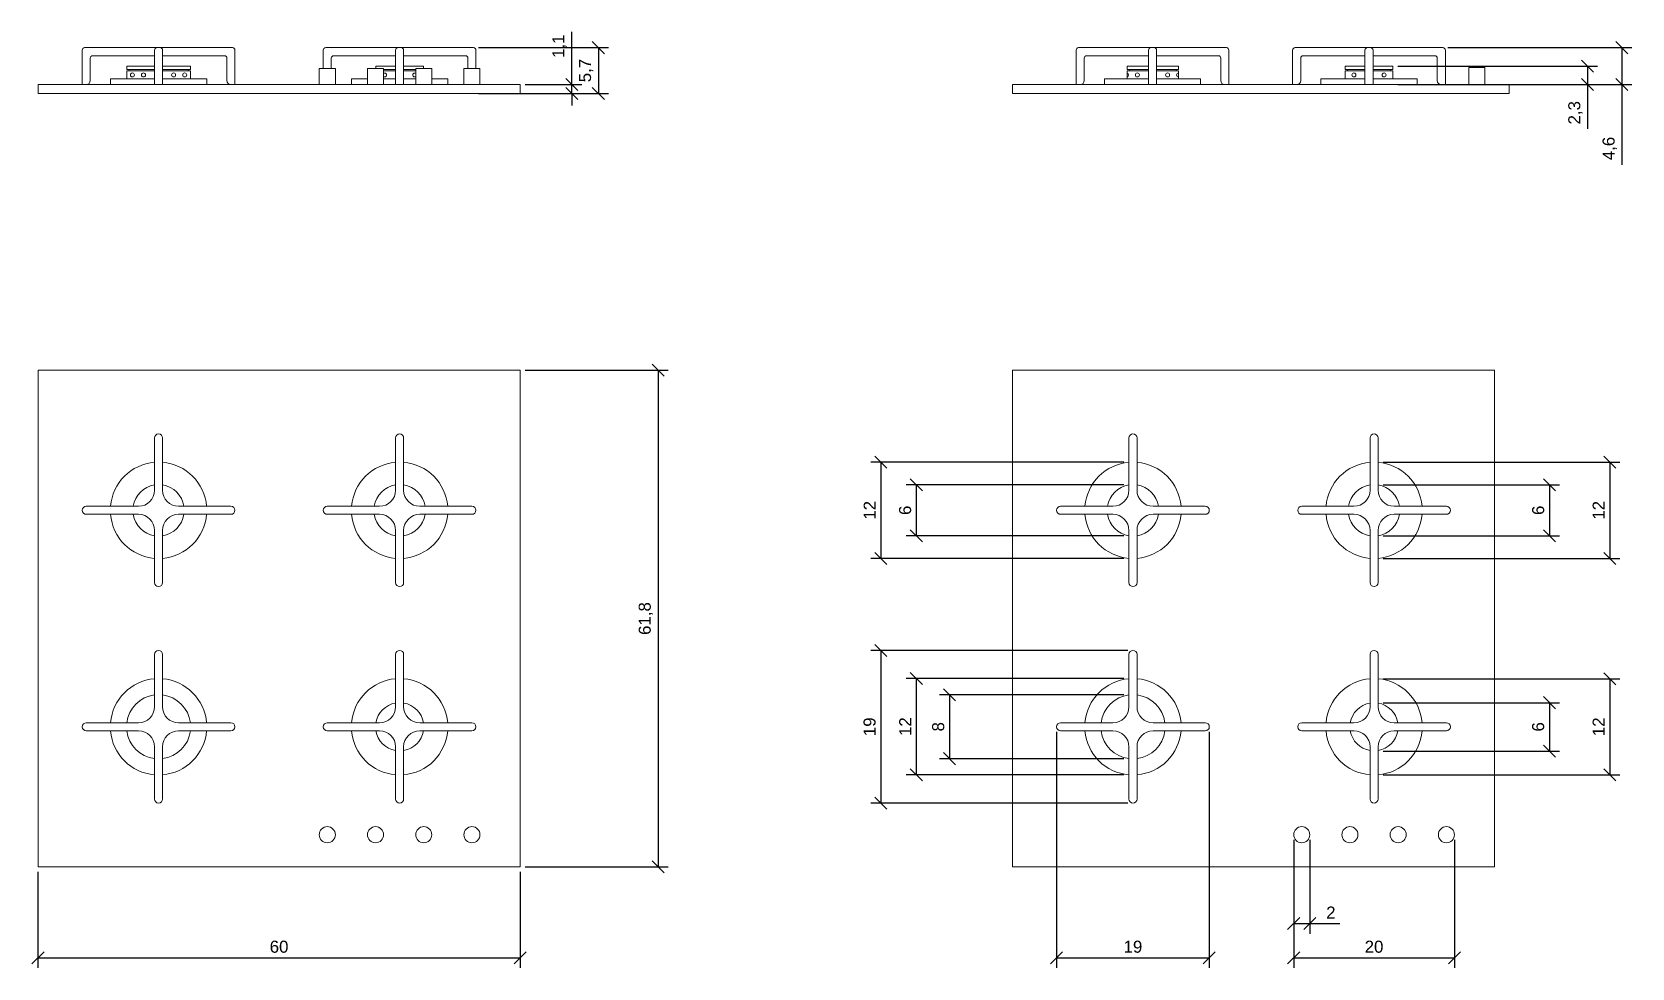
# Model space of a CAD drawing. Header units: millimetres. Extents: x 2850 to 3400, y 1669 to 1786.
# Drawn here: x 3200.7 to 3399.8, y 1669.2 to 1785.7 of the extents above; entities that cross this region are included whole.
import ezdxf

# ---------------------------------------------------------------- set-up
doc = ezdxf.new("R2010")
doc.units = ezdxf.units.MM
doc.layers.add('L_OGGETTI', color=7, linetype='Continuous', lineweight=20)
doc.layers.add('L_QUOTE', color=7, linetype='Continuous', lineweight=0)
doc.styles.get("Standard").update_dxf_attribs({"font": 'arial.ttf'})
doc.dimstyles.new('ISO-25', dxfattribs={"dimtxt": 2.5, "dimasz": 2.5, "dimexe": 1.25, "dimexo": 0.625, "dimtad": 1, "dimtxsty": 'Standard', "dimcen": 2.5, "dimadec": 0, "dimazin": 0, "dimtfac": 1, "dimtmove": 0, "dimatfit": 3, "dimfxl": 1, "dimarcsym": 0})

msp = doc.modelspace()

# ---------------------------------------------------------------- blocks, each defined once
blk = doc.blocks.new('_Oblique')
at = {"color": 0, "linetype": 'ByBlock', "lineweight": -2}
blk.add_line((-0.5, -0.5), (0.5, 0.5), dxfattribs=at)
blk = doc.blocks.new('*D1')
at = {"layer": 'Defpoints', "color": 0, "transparency": 16777216}
for p in [(3201.45, 1681.83), (3261.45, 1681.83), (3261.45, 1670.49)]:
    blk.add_point(p, dxfattribs=at)
at = {"layer": 'L_QUOTE', "color": 0, "lineweight": -2, "transparency": 16777216}
for p, q in [((3201.45, 1681.21), (3201.45, 1669.24)), ((3261.45, 1681.21), (3261.45, 1669.24)), ((3201.45, 1670.49), (3261.45, 1670.49))]:
    blk.add_line(p, q, dxfattribs=at)
at = {"layer": 'L_QUOTE', "color": 0, "lineweight": -2, "transparency": 16777216, "xscale": 1.5, "yscale": 1.5, "zscale": 1.5, "rotation": 180}
blk.add_blockref('_Oblique', (3201.45, 1670.49), dxfattribs=at)
at = {"layer": 'L_QUOTE', "color": 0, "lineweight": -2, "transparency": 16777216, "xscale": 1.5, "yscale": 1.5, "zscale": 1.5}
blk.add_blockref('_Oblique', (3261.45, 1670.49), dxfattribs=at)
at = {"layer": 'L_QUOTE', "color": 0, "transparency": 16777216, "insert": (3231.45, 1671.88), "char_height": 1.5, "attachment_point": 5}
blk.add_mtext('60', dxfattribs=at)
blk = doc.blocks.new('*D2')
at = {"layer": 'Defpoints', "color": 0, "transparency": 16777216}
for p in [(3261.45, 1743.63), (3261.45, 1681.83), (3278.62, 1681.83)]:
    blk.add_point(p, dxfattribs=at)
at = {"layer": 'L_QUOTE', "color": 0, "lineweight": -2, "transparency": 16777216}
for p, q in [((3262.08, 1743.63), (3279.87, 1743.63)), ((3278.62, 1743.63), (3278.62, 1681.83)), ((3262.08, 1681.83), (3279.87, 1681.83))]:
    blk.add_line(p, q, dxfattribs=at)
at = {"layer": 'L_QUOTE', "color": 0, "lineweight": -2, "transparency": 16777216, "xscale": 1.5, "yscale": 1.5, "zscale": 1.5}
for p, rotation in [((3278.62, 1743.63), 90), ((3278.62, 1681.83), 270)]:
    blk.add_blockref('_Oblique', p, dxfattribs=dict(at, rotation=rotation))
at = {"layer": 'L_QUOTE', "color": 0, "lineweight": 5, "transparency": 16777216, "insert": (3277.09, 1712.73), "char_height": 1.5, "attachment_point": 5, "rotation": 90}
blk.add_mtext('61,8', dxfattribs=at)
blk = doc.blocks.new('*D3')
at = {"layer": 'Defpoints', "color": 0, "transparency": 16777216}
for p in [(3255.65, 1783.78), (3255.65, 1778.08), (3271.18, 1778.08)]:
    blk.add_point(p, dxfattribs=at)
at = {"layer": 'L_QUOTE', "color": 0, "lineweight": -2, "transparency": 16777216}
for p, q in [((3256.28, 1783.78), (3272.43, 1783.78)), ((3271.18, 1783.78), (3271.18, 1778.08)), ((3256.28, 1778.08), (3272.43, 1778.08))]:
    blk.add_line(p, q, dxfattribs=at)
at = {"layer": 'L_QUOTE', "color": 0, "lineweight": -2, "transparency": 16777216, "xscale": 1.5, "yscale": 1.5, "zscale": 1.5}
for p, rotation in [((3271.18, 1783.78), 90), ((3271.18, 1778.08), 270)]:
    blk.add_blockref('_Oblique', p, dxfattribs=dict(at, rotation=rotation))
at = {"layer": 'L_QUOTE', "color": 0, "lineweight": 0, "transparency": 16777216, "insert": (3269.66, 1780.93), "char_height": 1.5, "attachment_point": 5, "rotation": 90}
blk.add_mtext('5,7', dxfattribs=at)
blk = doc.blocks.new('*D4')
at = {"layer": 'Defpoints', "color": 0, "transparency": 16777216}
for p in [(3261.45, 1779.18), (3261.45, 1778.08), (3267.88, 1779.18)]:
    blk.add_point(p, dxfattribs=at)
at = {"layer": 'L_QUOTE', "color": 0, "lineweight": -2, "transparency": 16777216}
for p, q in [((3267.88, 1779.18), (3267.88, 1785.73)), ((3262.08, 1779.18), (3269.13, 1779.18)), ((3262.08, 1778.08), (3269.13, 1778.08)), ((3267.88, 1778.08), (3267.88, 1779.18)), ((3267.88, 1778.08), (3267.88, 1776.58))]:
    blk.add_line(p, q, dxfattribs=at)
at = {"layer": 'L_QUOTE', "color": 0, "lineweight": -2, "transparency": 16777216, "xscale": 1.5, "yscale": 1.5, "zscale": 1.5}
for p, rotation in [((3267.88, 1779.18), 270), ((3267.88, 1778.08), 90)]:
    blk.add_blockref('_Oblique', p, dxfattribs=dict(at, rotation=rotation))
at = {"layer": 'L_QUOTE', "color": 0, "lineweight": 0, "transparency": 16777216, "insert": (3266.35, 1783.95), "char_height": 1.5, "attachment_point": 5, "rotation": 90}
blk.add_mtext('1,1', dxfattribs=at)
blk = doc.blocks.new('*D5')
at = {"layer": 'Defpoints', "color": 0, "transparency": 16777216}
for p in [(3328.21, 1699.26), (3347.21, 1699.26), (3347.21, 1670.49)]:
    blk.add_point(p, dxfattribs=at)
at = {"layer": 'L_QUOTE', "color": 0, "lineweight": -2, "transparency": 16777216}
for p, q in [((3328.21, 1698.64), (3328.21, 1669.24)), ((3347.21, 1698.64), (3347.21, 1669.24)), ((3328.21, 1670.49), (3347.21, 1670.49))]:
    blk.add_line(p, q, dxfattribs=at)
at = {"layer": 'L_QUOTE', "color": 0, "lineweight": -2, "transparency": 16777216, "xscale": 1.5, "yscale": 1.5, "zscale": 1.5, "rotation": 180}
blk.add_blockref('_Oblique', (3328.21, 1670.49), dxfattribs=at)
at = {"layer": 'L_QUOTE', "color": 0, "lineweight": -2, "transparency": 16777216, "xscale": 1.5, "yscale": 1.5, "zscale": 1.5}
blk.add_blockref('_Oblique', (3347.21, 1670.49), dxfattribs=at)
at = {"layer": 'L_QUOTE', "color": 0, "transparency": 16777216, "insert": (3337.71, 1671.88), "char_height": 1.5, "attachment_point": 5}
blk.add_mtext('19', dxfattribs=at)
blk = doc.blocks.new('*D6')
at = {"layer": 'Defpoints', "color": 0, "transparency": 16777216}
for p in [(3337.71, 1708.76), (3306.33, 1689.76), (3337.71, 1689.76)]:
    blk.add_point(p, dxfattribs=at)
at = {"layer": 'L_QUOTE', "color": 0, "lineweight": -2, "transparency": 16777216}
for p, q in [((3337.09, 1708.76), (3305.08, 1708.76)), ((3306.33, 1708.76), (3306.33, 1689.76)), ((3337.09, 1689.76), (3305.08, 1689.76))]:
    blk.add_line(p, q, dxfattribs=at)
at = {"layer": 'L_QUOTE', "color": 0, "lineweight": -2, "transparency": 16777216, "xscale": 1.5, "yscale": 1.5, "zscale": 1.5}
for p, rotation in [((3306.33, 1708.76), 90), ((3306.33, 1689.76), 270)]:
    blk.add_blockref('_Oblique', p, dxfattribs=dict(at, rotation=rotation))
at = {"layer": 'L_QUOTE', "color": 0, "transparency": 16777216, "insert": (3304.94, 1699.26), "char_height": 1.5, "attachment_point": 5, "rotation": 90}
blk.add_mtext('19', dxfattribs=at)
blk = doc.blocks.new('*D7')
at = {"layer": 'Defpoints', "color": 0, "transparency": 16777216}
for p in [(3337.21, 1705.28), (3310.75, 1693.28), (3337.21, 1693.28)]:
    blk.add_point(p, dxfattribs=at)
at = {"layer": 'L_QUOTE', "color": 0, "lineweight": -2, "transparency": 16777216}
for p, q in [((3336.59, 1705.28), (3309.5, 1705.28)), ((3310.75, 1705.28), (3310.75, 1693.28)), ((3336.59, 1693.28), (3309.5, 1693.28))]:
    blk.add_line(p, q, dxfattribs=at)
at = {"layer": 'L_QUOTE', "color": 0, "lineweight": -2, "transparency": 16777216, "xscale": 1.5, "yscale": 1.5, "zscale": 1.5}
for p, rotation in [((3310.75, 1705.28), 90), ((3310.75, 1693.28), 270)]:
    blk.add_blockref('_Oblique', p, dxfattribs=dict(at, rotation=rotation))
at = {"layer": 'L_QUOTE', "color": 0, "transparency": 16777216, "insert": (3309.37, 1699.28), "char_height": 1.5, "attachment_point": 5, "rotation": 90}
blk.add_mtext('12', dxfattribs=at)
blk = doc.blocks.new('*D8')
at = {"layer": 'Defpoints', "color": 0, "transparency": 16777216}
for p in [(3337.21, 1703.23), (3314.87, 1695.29), (3337.21, 1695.29)]:
    blk.add_point(p, dxfattribs=at)
at = {"layer": 'L_QUOTE', "color": 0, "lineweight": -2, "transparency": 16777216}
for p, q in [((3336.59, 1703.23), (3313.62, 1703.23)), ((3314.87, 1703.23), (3314.87, 1695.29)), ((3336.59, 1695.29), (3313.62, 1695.29))]:
    blk.add_line(p, q, dxfattribs=at)
at = {"layer": 'L_QUOTE', "color": 0, "lineweight": -2, "transparency": 16777216, "xscale": 1.5, "yscale": 1.5, "zscale": 1.5}
for p, rotation in [((3314.87, 1703.23), 90), ((3314.87, 1695.29), 270)]:
    blk.add_blockref('_Oblique', p, dxfattribs=dict(at, rotation=rotation))
at = {"layer": 'L_QUOTE', "color": 0, "transparency": 16777216, "insert": (3313.48, 1699.26), "char_height": 1.5, "attachment_point": 5, "rotation": 90}
blk.add_mtext('8', dxfattribs=at)
blk = doc.blocks.new('*D9')
at = {"layer": 'Defpoints', "color": 0, "transparency": 16777216}
for p in [(3357.71, 1685.83), (3377.71, 1685.83), (3377.71, 1670.49)]:
    blk.add_point(p, dxfattribs=at)
at = {"layer": 'L_QUOTE', "color": 0, "lineweight": -2, "transparency": 16777216}
for p, q in [((3357.71, 1685.21), (3357.71, 1669.24)), ((3377.71, 1685.21), (3377.71, 1669.24)), ((3357.71, 1670.49), (3377.71, 1670.49))]:
    blk.add_line(p, q, dxfattribs=at)
at = {"layer": 'L_QUOTE', "color": 0, "lineweight": -2, "transparency": 16777216, "xscale": 1.5, "yscale": 1.5, "zscale": 1.5, "rotation": 180}
blk.add_blockref('_Oblique', (3357.71, 1670.49), dxfattribs=at)
at = {"layer": 'L_QUOTE', "color": 0, "lineweight": -2, "transparency": 16777216, "xscale": 1.5, "yscale": 1.5, "zscale": 1.5}
blk.add_blockref('_Oblique', (3377.71, 1670.49), dxfattribs=at)
at = {"layer": 'L_QUOTE', "color": 0, "transparency": 16777216, "insert": (3367.71, 1671.88), "char_height": 1.5, "attachment_point": 5}
blk.add_mtext('20', dxfattribs=at)
blk = doc.blocks.new('*D10')
at = {"layer": 'Defpoints', "color": 0, "transparency": 16777216}
for p in [(3357.71, 1685.83), (3359.71, 1685.83), (3359.71, 1674.76)]:
    blk.add_point(p, dxfattribs=at)
at = {"layer": 'L_QUOTE', "color": 0, "lineweight": -2, "transparency": 16777216}
for p, q in [((3357.71, 1685.21), (3357.71, 1673.51)), ((3359.71, 1685.21), (3359.71, 1673.51)), ((3357.71, 1674.76), (3359.71, 1674.76)), ((3359.71, 1674.76), (3363.46, 1674.76))]:
    blk.add_line(p, q, dxfattribs=at)
at = {"layer": 'L_QUOTE', "color": 0, "lineweight": -2, "transparency": 16777216, "xscale": 1.5, "yscale": 1.5, "zscale": 1.5, "rotation": 180}
blk.add_blockref('_Oblique', (3357.71, 1674.76), dxfattribs=at)
at = {"layer": 'L_QUOTE', "color": 0, "lineweight": -2, "transparency": 16777216, "xscale": 1.5, "yscale": 1.5, "zscale": 1.5}
blk.add_blockref('_Oblique', (3359.71, 1674.76), dxfattribs=at)
at = {"layer": 'L_QUOTE', "color": 0, "transparency": 16777216, "insert": (3362.34, 1676.14), "char_height": 1.5, "attachment_point": 5}
blk.add_mtext('2', dxfattribs=at)
blk = doc.blocks.new('*D11')
at = {"layer": 'Defpoints', "color": 0, "transparency": 16777216}
for p in [(3368.21, 1705.24), (3368.21, 1693.28), (3397.04, 1693.28)]:
    blk.add_point(p, dxfattribs=at)
at = {"layer": 'L_QUOTE', "color": 0, "lineweight": -2, "transparency": 16777216}
for p, q in [((3368.84, 1705.24), (3398.29, 1705.24)), ((3397.04, 1705.24), (3397.04, 1693.28)), ((3368.84, 1693.28), (3398.29, 1693.28))]:
    blk.add_line(p, q, dxfattribs=at)
at = {"layer": 'L_QUOTE', "color": 0, "lineweight": -2, "transparency": 16777216, "xscale": 1.5, "yscale": 1.5, "zscale": 1.5}
for p, rotation in [((3397.04, 1705.24), 90), ((3397.04, 1693.28), 270)]:
    blk.add_blockref('_Oblique', p, dxfattribs=dict(at, rotation=rotation))
at = {"layer": 'L_QUOTE', "color": 0, "transparency": 16777216, "insert": (3395.66, 1699.26), "char_height": 1.5, "attachment_point": 5, "rotation": 90}
blk.add_mtext('12', dxfattribs=at)
blk = doc.blocks.new('*D12')
at = {"layer": 'Defpoints', "color": 0, "transparency": 16777216}
for p in [(3368.21, 1702.26), (3368.21, 1696.24), (3389.53, 1696.24)]:
    blk.add_point(p, dxfattribs=at)
at = {"layer": 'L_QUOTE', "color": 0, "lineweight": -2, "transparency": 16777216}
for p, q in [((3368.84, 1702.26), (3390.78, 1702.26)), ((3389.53, 1702.26), (3389.53, 1696.24)), ((3368.84, 1696.24), (3390.78, 1696.24))]:
    blk.add_line(p, q, dxfattribs=at)
at = {"layer": 'L_QUOTE', "color": 0, "lineweight": -2, "transparency": 16777216, "xscale": 1.5, "yscale": 1.5, "zscale": 1.5}
for p, rotation in [((3389.53, 1702.26), 90), ((3389.53, 1696.24), 270)]:
    blk.add_blockref('_Oblique', p, dxfattribs=dict(at, rotation=rotation))
at = {"layer": 'L_QUOTE', "color": 0, "transparency": 16777216, "insert": (3388.14, 1699.25), "char_height": 1.5, "attachment_point": 5, "rotation": 90}
blk.add_mtext('6', dxfattribs=at)
blk = doc.blocks.new('*D13')
at = {"layer": 'Defpoints', "color": 0, "transparency": 16777216}
for p in [(3368.21, 1732.18), (3368.21, 1720.22), (3397.04, 1720.22)]:
    blk.add_point(p, dxfattribs=at)
at = {"layer": 'L_QUOTE', "color": 0, "lineweight": -2, "transparency": 16777216}
for p, q in [((3368.84, 1732.18), (3398.29, 1732.18)), ((3397.04, 1732.18), (3397.04, 1720.22)), ((3368.84, 1720.22), (3398.29, 1720.22))]:
    blk.add_line(p, q, dxfattribs=at)
at = {"layer": 'L_QUOTE', "color": 0, "lineweight": -2, "transparency": 16777216, "xscale": 1.5, "yscale": 1.5, "zscale": 1.5}
for p, rotation in [((3397.04, 1732.18), 90), ((3397.04, 1720.22), 270)]:
    blk.add_blockref('_Oblique', p, dxfattribs=dict(at, rotation=rotation))
at = {"layer": 'L_QUOTE', "color": 0, "transparency": 16777216, "insert": (3395.66, 1726.2), "char_height": 1.5, "attachment_point": 5, "rotation": 90}
blk.add_mtext('12', dxfattribs=at)
blk = doc.blocks.new('*D14')
at = {"layer": 'Defpoints', "color": 0, "transparency": 16777216}
for p in [(3368.21, 1729.36), (3368.21, 1723.04), (3389.53, 1723.04)]:
    blk.add_point(p, dxfattribs=at)
at = {"layer": 'L_QUOTE', "color": 0, "lineweight": -2, "transparency": 16777216}
for p, q in [((3368.84, 1729.36), (3390.78, 1729.36)), ((3389.53, 1729.36), (3389.53, 1723.04)), ((3368.84, 1723.04), (3390.78, 1723.04))]:
    blk.add_line(p, q, dxfattribs=at)
at = {"layer": 'L_QUOTE', "color": 0, "lineweight": -2, "transparency": 16777216, "xscale": 1.5, "yscale": 1.5, "zscale": 1.5}
for p, rotation in [((3389.53, 1729.36), 90), ((3389.53, 1723.04), 270)]:
    blk.add_blockref('_Oblique', p, dxfattribs=dict(at, rotation=rotation))
at = {"layer": 'L_QUOTE', "color": 0, "transparency": 16777216, "insert": (3388.14, 1726.2), "char_height": 1.5, "attachment_point": 5, "rotation": 90}
blk.add_mtext('6', dxfattribs=at)
blk = doc.blocks.new('*D15')
at = {"layer": 'Defpoints', "color": 0, "transparency": 16777216}
for p in [(3337.21, 1732.18), (3306.33, 1720.22), (3337.21, 1720.22)]:
    blk.add_point(p, dxfattribs=at)
at = {"layer": 'L_QUOTE', "color": 0, "lineweight": -2, "transparency": 16777216}
for p, q in [((3336.59, 1732.18), (3305.08, 1732.18)), ((3306.33, 1732.18), (3306.33, 1720.22)), ((3336.59, 1720.22), (3305.08, 1720.22))]:
    blk.add_line(p, q, dxfattribs=at)
at = {"layer": 'L_QUOTE', "color": 0, "lineweight": -2, "transparency": 16777216, "xscale": 1.5, "yscale": 1.5, "zscale": 1.5}
for p, rotation in [((3306.33, 1732.18), 90), ((3306.33, 1720.22), 270)]:
    blk.add_blockref('_Oblique', p, dxfattribs=dict(at, rotation=rotation))
at = {"layer": 'L_QUOTE', "color": 0, "transparency": 16777216, "insert": (3304.95, 1726.2), "char_height": 1.5, "attachment_point": 5, "rotation": 90}
blk.add_mtext('12', dxfattribs=at)
blk = doc.blocks.new('*D16')
at = {"layer": 'Defpoints', "color": 0, "transparency": 16777216}
for p in [(3337.21, 1729.36), (3310.75, 1723.04), (3337.21, 1723.04)]:
    blk.add_point(p, dxfattribs=at)
at = {"layer": 'L_QUOTE', "color": 0, "lineweight": -2, "transparency": 16777216}
for p, q in [((3336.59, 1729.36), (3309.5, 1729.36)), ((3310.75, 1729.36), (3310.75, 1723.04)), ((3336.59, 1723.04), (3309.5, 1723.04))]:
    blk.add_line(p, q, dxfattribs=at)
at = {"layer": 'L_QUOTE', "color": 0, "lineweight": -2, "transparency": 16777216, "xscale": 1.5, "yscale": 1.5, "zscale": 1.5}
for p, rotation in [((3310.75, 1729.36), 90), ((3310.75, 1723.04), 270)]:
    blk.add_blockref('_Oblique', p, dxfattribs=dict(at, rotation=rotation))
at = {"layer": 'L_QUOTE', "color": 0, "transparency": 16777216, "insert": (3309.36, 1726.2), "char_height": 1.5, "attachment_point": 5, "rotation": 90}
blk.add_mtext('6', dxfattribs=at)
blk = doc.blocks.new('*D17')
at = {"layer": 'Defpoints', "color": 0, "transparency": 16777216}
for p in [(3376.28, 1783.78), (3376.28, 1779.18), (3398.56, 1779.18)]:
    blk.add_point(p, dxfattribs=at)
at = {"layer": 'L_QUOTE', "color": 0, "lineweight": -2, "transparency": 16777216}
for p, q in [((3376.91, 1783.78), (3399.81, 1783.78)), ((3398.56, 1783.78), (3398.56, 1779.18)), ((3376.91, 1779.18), (3399.81, 1779.18)), ((3398.56, 1779.18), (3398.56, 1769.21))]:
    blk.add_line(p, q, dxfattribs=at)
at = {"layer": 'L_QUOTE', "color": 0, "lineweight": -2, "transparency": 16777216, "xscale": 1.5, "yscale": 1.5, "zscale": 1.5}
for p, rotation in [((3398.56, 1783.78), 90), ((3398.56, 1779.18), 270)]:
    blk.add_blockref('_Oblique', p, dxfattribs=dict(at, rotation=rotation))
at = {"layer": 'L_QUOTE', "color": 0, "transparency": 16777216, "insert": (3397.04, 1771.23), "char_height": 1.5, "attachment_point": 5, "rotation": 90}
blk.add_mtext('4,6', dxfattribs=at)
blk = doc.blocks.new('*D18')
at = {"layer": 'Defpoints', "color": 0, "transparency": 16777216}
for p in [(3370.04, 1781.48), (3370.04, 1779.18), (3394.29, 1779.18)]:
    blk.add_point(p, dxfattribs=at)
at = {"layer": 'L_QUOTE', "color": 0, "lineweight": -2, "transparency": 16777216}
for p, q in [((3370.67, 1781.48), (3395.54, 1781.48)), ((3394.29, 1781.48), (3394.29, 1779.18)), ((3370.67, 1779.18), (3395.54, 1779.18)), ((3394.29, 1779.18), (3394.29, 1773.67))]:
    blk.add_line(p, q, dxfattribs=at)
at = {"layer": 'L_QUOTE', "color": 0, "lineweight": -2, "transparency": 16777216, "xscale": 1.5, "yscale": 1.5, "zscale": 1.5}
for p, rotation in [((3394.29, 1781.48), 90), ((3394.29, 1779.18), 270)]:
    blk.add_blockref('_Oblique', p, dxfattribs=dict(at, rotation=rotation))
at = {"layer": 'L_QUOTE', "color": 0, "transparency": 16777216, "insert": (3392.77, 1775.68), "char_height": 1.5, "attachment_point": 5, "rotation": 90}
blk.add_mtext('2,3', dxfattribs=at)

# ---------------------------------------------------------------- dimensions: what is measured, and where the dimension line sits
at = {"layer": 'L_QUOTE', "lineweight": 0}
dim = msp.add_linear_dim(base=(3271.178, 1778.08), p1=(3255.653, 1783.78), p2=(3255.653, 1778.08), angle=90, dimstyle='ISO-25', override={"dimtxt": 1.5, "dimasz": 1.5, "dimblk1": 'Oblique', "dimblk2": 'Oblique', "dimsah": 1}, dxfattribs=at)
dim.commit()
dim.dimension.update_dxf_attribs({"geometry": '*D3', "text_midpoint": (3271.178, 1780.93), "dimtype": 160})
dim = msp.add_linear_dim(base=(3267.879, 1779.18), p1=(3261.453, 1778.08), p2=(3261.453, 1779.18), angle=90, dimstyle='ISO-25', override={"dimtxt": 1.5, "dimasz": 1.5, "dimblk1": 'Oblique', "dimblk2": 'Oblique', "dimsah": 1}, dxfattribs=at)
dim.commit()
dim.dimension.update_dxf_attribs({"geometry": '*D4', "text_midpoint": (3266.353, 1783.955)})
at = {"layer": 'L_QUOTE'}
dim = msp.add_linear_dim(base=(3398.563, 1779.18), p1=(3376.284, 1783.78), p2=(3376.284, 1779.18), angle=90, dimstyle='ISO-25', override={"dimtxt": 1.5, "dimasz": 1.5, "dimblk1": 'Oblique', "dimblk2": 'Oblique', "dimsah": 1}, dxfattribs=at)
dim.commit()
dim.dimension.update_dxf_attribs({"geometry": '*D17', "text_midpoint": (3398.563, 1771.229), "dimtype": 160})
for base, p1, p2, picture, middle in [((3394.292, 1779.18), (3370.042, 1781.48), (3370.042, 1779.18), '*D18', (3392.766, 1775.676)), ((3306.327, 1689.761), (3337.714, 1708.761), (3337.714, 1689.761), '*D6', (3304.936, 1699.261)), ((3310.749, 1693.282), (3337.214, 1705.282), (3337.214, 1693.282), '*D7', (3309.371, 1699.282))]:
    dim = msp.add_linear_dim(base=base, p1=p1, p2=p2, angle=90, dimstyle='ISO-25', override={"dimtxt": 1.5, "dimasz": 1.5, "dimblk1": 'Oblique', "dimblk2": 'Oblique', "dimsah": 1}, dxfattribs=at)
    dim.commit()
    dim.dimension.update_dxf_attribs({"geometry": picture, "text_midpoint": middle})
at = {"layer": 'L_QUOTE', "lineweight": 5}
dim = msp.add_linear_dim(base=(3278.618, 1681.831), p1=(3261.453, 1743.631), p2=(3261.453, 1681.831), angle=90, dimstyle='ISO-25', override={"dimtxt": 1.5, "dimasz": 1.5, "dimblk1": 'Oblique', "dimblk2": 'Oblique', "dimsah": 1}, dxfattribs=at)
dim.commit()
dim.dimension.update_dxf_attribs({"geometry": '*D2', "text_midpoint": (3277.091, 1712.731)})
at = {"layer": 'L_QUOTE'}
for base, p1, p2, text, picture, middle in [((3306.327, 1720.222), (3337.214, 1732.18), (3337.214, 1720.222), '12', '*D15', (3304.949, 1726.201)), ((3397.038, 1720.222), (3368.214, 1732.18), (3368.214, 1720.222), '12', '*D13', (3395.66, 1726.201)), ((3310.749, 1723.041), (3337.214, 1729.362), (3337.214, 1723.041), '6', '*D16', (3309.358, 1726.201)), ((3389.533, 1723.041), (3368.214, 1729.362), (3368.214, 1723.041), '6', '*D14', (3388.142, 1726.201)), ((3397.038, 1693.282), (3368.214, 1705.24), (3368.214, 1693.282), '12', '*D11', (3395.66, 1699.261)), ((3389.533, 1696.243), (3368.214, 1702.261), (3368.214, 1696.243), '6', '*D12', (3388.142, 1699.252))]:
    dim = msp.add_linear_dim(base=base, p1=p1, p2=p2, angle=90, text=text, dimstyle='ISO-25', override={"dimtxt": 1.5, "dimasz": 1.5, "dimblk1": 'Oblique', "dimblk2": 'Oblique', "dimsah": 1}, dxfattribs=at)
    dim.commit()
    dim.dimension.update_dxf_attribs({"geometry": picture, "text_midpoint": middle})
dim = msp.add_linear_dim(base=(3314.868, 1695.293), p1=(3337.214, 1703.23), p2=(3337.214, 1695.293), angle=90, text='8', dimstyle='ISO-25', override={"dimtxt": 1.5, "dimasz": 1.5, "dimblk1": 'Oblique', "dimblk2": 'Oblique', "dimsah": 1}, dxfattribs=at)
dim.commit()
dim.dimension.update_dxf_attribs({"geometry": '*D8', "text_midpoint": (3314.868, 1699.261), "dimtype": 160})
for base, p1, p2, picture, middle in [((3347.214, 1670.488), (3328.214, 1699.261), (3347.214, 1699.261), '*D5', (3337.714, 1671.879)), ((3377.714, 1670.488), (3357.714, 1685.831), (3377.714, 1685.831), '*D9', (3367.714, 1671.879)), ((3359.714, 1674.757), (3357.714, 1685.831), (3359.714, 1685.831), '*D10', (3362.336, 1676.135)), ((3261.453, 1670.488), (3201.453, 1681.831), (3261.453, 1681.831), '*D1', (3231.453, 1671.879))]:
    dim = msp.add_linear_dim(base=base, p1=p1, p2=p2, dimstyle='ISO-25', override={"dimtxt": 1.5, "dimasz": 1.5, "dimblk1": 'Oblique', "dimblk2": 'Oblique', "dimsah": 1}, dxfattribs=at)
    dim.commit()
    dim.dimension.update_dxf_attribs({"geometry": picture, "text_midpoint": middle})

# ---------------------------------------------------------------- linework, layer by layer
at = {"layer": 'L_OGGETTI'}
for p, q in [((3206.953, 1783.48), (3206.953, 1779.18)), ((3207.253, 1783.78), (3225.653, 1783.78)), ((3207.953, 1782.48), (3207.953, 1779.68)), ((3215.953, 1782.78), (3208.253, 1782.78)), ((3215.953, 1783.78), (3216.953, 1783.78)), ((3215.953, 1779.18), (3215.953, 1783.48)), ((3215.953, 1783.48), (3215.953, 1782.78)), ((3216.953, 1783.48), (3216.953, 1779.18)), ((3216.953, 1783.48), (3216.953, 1782.78)), ((3216.953, 1782.78), (3224.653, 1782.78)), ((3224.953, 1782.48), (3224.953, 1779.68)), ((3225.953, 1779.18), (3225.953, 1783.48)), ((3236.953, 1781.18), (3236.953, 1783.48)), ((3237.253, 1783.78), (3255.653, 1783.78)), ((3237.953, 1782.48), (3237.953, 1781.18)), ((3238.253, 1782.78), (3245.953, 1782.78)), ((3245.953, 1779.18), (3245.953, 1783.48)), ((3245.953, 1783.48), (3245.953, 1782.78)), ((3246.953, 1783.48), (3246.953, 1779.18)), ((3246.953, 1783.48), (3246.953, 1782.78)), ((3246.953, 1782.78), (3254.653, 1782.78)), ((3254.953, 1782.48), (3254.953, 1781.18)), ((3255.953, 1781.18), (3255.953, 1783.48)), ((3330.644, 1782.78), (3330.644, 1783.48)), ((3330.644, 1779.18), (3330.644, 1782.78)), ((3330.944, 1783.78), (3349.344, 1783.78)), ((3331.644, 1779.68), (3331.644, 1782.48)), ((3331.944, 1782.78), (3339.644, 1782.78)), ((3339.644, 1779.18), (3339.644, 1783.48)), ((3340.644, 1779.18), (3340.644, 1783.48)), ((3340.644, 1782.78), (3348.344, 1782.78)), ((3348.644, 1779.68), (3348.644, 1782.48)), ((3349.644, 1780.88), (3349.644, 1783.48)), ((3357.584, 1782.78), (3357.584, 1783.48)), ((3357.584, 1779.18), (3357.584, 1782.78)), ((3357.884, 1783.78), (3376.284, 1783.78)), ((3358.584, 1779.68), (3358.584, 1782.48)), ((3358.884, 1782.78), (3366.584, 1782.78)), ((3366.584, 1779.18), (3366.584, 1783.48)), ((3367.584, 1779.18), (3367.584, 1783.48)), ((3367.584, 1782.78), (3375.284, 1782.78)), ((3375.584, 1779.68), (3375.584, 1782.48)), ((3376.584, 1779.18), (3376.584, 1783.48)), ((3215.953, 1781.48), (3212.485, 1781.48)), ((3212.485, 1781.08), (3212.485, 1781.48)), ((3212.485, 1781.08), (3215.953, 1781.08)), ((3215.953, 1780.88), (3212.485, 1780.88)), ((3212.485, 1780.88), (3212.785, 1780.88)), ((3212.485, 1780.88), (3212.485, 1779.88)), ((3212.785, 1780.88), (3212.785, 1781.08)), ((3216.953, 1781.48), (3220.422, 1781.48)), ((3216.953, 1781.08), (3220.422, 1781.08)), ((3220.422, 1780.88), (3216.953, 1780.88)), ((3220.122, 1780.88), (3220.122, 1781.08)), ((3220.422, 1780.88), (3220.122, 1780.88)), ((3220.422, 1781.08), (3220.422, 1781.48)), ((3220.422, 1780.88), (3220.422, 1779.88)), ((3238.453, 1781.18), (3236.453, 1781.18)), ((3236.453, 1781.18), (3236.453, 1779.18)), ((3238.453, 1779.18), (3238.453, 1781.18)), ((3244.453, 1781.18), (3242.453, 1781.18)), ((3242.453, 1781.18), (3242.453, 1779.18)), ((3245.953, 1781.48), (3243.495, 1781.48)), ((3243.495, 1781.48), (3243.495, 1781.18)), ((3244.453, 1779.18), (3244.453, 1781.18)), ((3244.453, 1781.08), (3245.953, 1781.08)), ((3245.953, 1780.88), (3244.453, 1780.88)), ((3249.412, 1781.48), (3246.953, 1781.48)), ((3246.953, 1781.08), (3248.453, 1781.08)), ((3248.453, 1780.88), (3246.953, 1780.88)), ((3248.453, 1779.18), (3248.453, 1781.18)), ((3248.453, 1781.18), (3250.453, 1781.18)), ((3249.412, 1781.48), (3249.412, 1781.18)), ((3250.453, 1781.18), (3250.453, 1779.18)), ((3254.453, 1779.18), (3254.453, 1781.18)), ((3254.453, 1781.18), (3256.453, 1781.18)), ((3256.453, 1781.18), (3256.453, 1779.18)), ((3336.983, 1781.08), (3336.983, 1781.48)), ((3336.983, 1781.48), (3339.644, 1781.48)), ((3336.983, 1781.08), (3339.644, 1781.08)), ((3336.983, 1779.88), (3336.983, 1780.88)), ((3336.983, 1780.88), (3339.644, 1780.88)), ((3336.983, 1780.88), (3337.283, 1780.88)), ((3337.283, 1780.88), (3337.283, 1781.08)), ((3340.644, 1781.48), (3343.383, 1781.48)), ((3340.644, 1781.08), (3343.383, 1781.08)), ((3340.644, 1780.88), (3343.383, 1780.88)), ((3343.083, 1780.88), (3343.083, 1781.08)), ((3343.383, 1780.88), (3343.083, 1780.88)), ((3343.383, 1781.08), (3343.383, 1781.48)), ((3343.383, 1779.88), (3343.383, 1780.88)), ((3349.644, 1780.88), (3349.644, 1779.18)), ((3364.126, 1781.08), (3364.126, 1781.48)), ((3364.126, 1781.48), (3366.584, 1781.48)), ((3364.126, 1781.08), (3366.584, 1781.08)), ((3364.126, 1779.88), (3364.126, 1780.88)), ((3364.126, 1780.88), (3366.584, 1780.88)), ((3364.126, 1780.88), (3364.426, 1780.88)), ((3364.426, 1780.88), (3364.426, 1781.08)), ((3367.584, 1781.48), (3370.042, 1781.48)), ((3367.584, 1781.08), (3370.042, 1781.08)), ((3367.584, 1780.88), (3370.042, 1780.88)), ((3369.742, 1780.88), (3369.742, 1781.08)), ((3370.042, 1780.88), (3369.742, 1780.88)), ((3370.042, 1781.08), (3370.042, 1781.48)), ((3370.042, 1779.88), (3370.042, 1780.88)), ((3379.514, 1779.18), (3379.514, 1781.33)), ((3379.514, 1781.33), (3381.514, 1781.33)), ((3381.514, 1779.18), (3381.514, 1781.33)), ((3201.453, 1778.08), (3201.453, 1779.18)), ((3201.453, 1779.18), (3261.453, 1779.18)), ((3201.453, 1778.08), (3261.453, 1778.08)), ((3210.453, 1779.88), (3215.953, 1779.88)), ((3210.453, 1779.88), (3210.453, 1779.18)), ((3213.203, 1779.88), (3211.828, 1779.88)), ((3213.203, 1779.88), (3214.578, 1779.88)), ((3216.953, 1779.88), (3222.453, 1779.88)), ((3216.953, 1779.88), (3218.328, 1779.88)), ((3222.453, 1779.88), (3222.453, 1779.18)), ((3242.453, 1779.18), (3238.453, 1779.18)), ((3240.453, 1779.88), (3242.453, 1779.88)), ((3240.453, 1779.88), (3240.453, 1779.18)), ((3242.453, 1779.88), (3241.828, 1779.88)), ((3244.453, 1779.88), (3245.953, 1779.88)), ((3244.453, 1779.88), (3244.578, 1779.88)), ((3246.453, 1779.18), (3244.453, 1779.18)), ((3246.953, 1779.88), (3248.453, 1779.88)), ((3246.953, 1779.88), (3248.328, 1779.88)), ((3250.453, 1779.88), (3252.453, 1779.88)), ((3252.453, 1779.88), (3252.453, 1779.18)), ((3261.453, 1778.08), (3261.453, 1779.18)), ((3322.714, 1778.08), (3322.714, 1779.18)), ((3322.714, 1779.18), (3384.514, 1779.18)), ((3322.714, 1778.08), (3384.514, 1778.08)), ((3330.644, 1779.18), (3331.644, 1779.18)), ((3331.644, 1779.18), (3331.144, 1779.18)), ((3334.165, 1779.88), (3339.644, 1779.88)), ((3334.165, 1779.88), (3334.165, 1779.18)), ((3339.644, 1779.88), (3338.514, 1779.88)), ((3340.644, 1779.88), (3346.123, 1779.88)), ((3340.644, 1779.88), (3341.774, 1779.88)), ((3346.123, 1779.88), (3346.123, 1779.18)), ((3349.644, 1779.18), (3348.644, 1779.18)), ((3348.644, 1779.18), (3349.144, 1779.18)), ((3363.714, 1779.18), (3359.714, 1779.18)), ((3361.105, 1779.88), (3366.584, 1779.88)), ((3361.105, 1779.88), (3361.105, 1779.18)), ((3366.584, 1779.88), (3365.454, 1779.88)), ((3367.714, 1779.18), (3365.714, 1779.18)), ((3367.584, 1779.88), (3373.063, 1779.88)), ((3367.584, 1779.88), (3368.714, 1779.88)), ((3373.063, 1779.88), (3373.063, 1779.18)), ((3384.514, 1778.08), (3384.514, 1779.18)), ((3201.453, 1743.631), (3261.453, 1743.631)), ((3201.453, 1743.631), (3201.453, 1681.831)), ((3261.453, 1743.631), (3261.453, 1681.831)), ((3322.714, 1743.631), (3382.714, 1743.631)), ((3322.714, 1743.631), (3322.714, 1681.831)), ((3382.714, 1743.631), (3382.714, 1681.831)), ((3215.953, 1735.201), (3215.953, 1728.701)), ((3215.953, 1735.201), (3215.953, 1734.701)), ((3216.953, 1729.701), (3216.953, 1735.201)), ((3245.953, 1735.201), (3245.953, 1728.701)), ((3245.953, 1735.201), (3245.953, 1734.701)), ((3246.953, 1729.701), (3246.953, 1735.201)), ((3337.214, 1735.201), (3337.214, 1728.701)), ((3337.214, 1735.201), (3337.214, 1734.701)), ((3338.214, 1729.701), (3338.214, 1735.201)), ((3367.214, 1735.201), (3367.214, 1728.701)), ((3367.214, 1735.201), (3367.214, 1734.701)), ((3368.214, 1729.701), (3368.214, 1735.201)), ((3216.953, 1729.701), (3216.953, 1728.701)), ((3246.953, 1729.701), (3246.953, 1728.701)), ((3338.214, 1729.701), (3338.214, 1728.701)), ((3368.214, 1729.701), (3368.214, 1728.701)), ((3213.953, 1726.701), (3207.453, 1726.701)), ((3218.953, 1726.701), (3218.953, 1726.701)), ((3218.953, 1726.701), (3219.953, 1726.701)), ((3220.245, 1726.701), (3219.953, 1726.701)), ((3222.245, 1726.701), (3220.245, 1726.701)), ((3222.245, 1726.701), (3223.656, 1726.701)), ((3223.656, 1726.701), (3224.683, 1726.701)), ((3224.169, 1726.701), (3224.169, 1726.701)), ((3224.683, 1726.701), (3225.453, 1726.701)), ((3243.953, 1726.701), (3237.453, 1726.701)), ((3248.953, 1726.701), (3248.953, 1726.701)), ((3248.953, 1726.701), (3249.953, 1726.701)), ((3250.245, 1726.701), (3249.953, 1726.701)), ((3252.245, 1726.701), (3250.245, 1726.701)), ((3252.245, 1726.701), (3253.656, 1726.701)), ((3253.656, 1726.701), (3254.683, 1726.701)), ((3254.169, 1726.701), (3254.169, 1726.701)), ((3254.683, 1726.701), (3255.453, 1726.701)), ((3335.214, 1726.701), (3328.714, 1726.701)), ((3340.214, 1726.701), (3340.214, 1726.701)), ((3340.214, 1726.701), (3341.214, 1726.701)), ((3341.505, 1726.701), (3341.214, 1726.701)), ((3343.505, 1726.701), (3341.505, 1726.701)), ((3343.505, 1726.701), (3344.916, 1726.701)), ((3344.916, 1726.701), (3345.943, 1726.701)), ((3345.43, 1726.701), (3345.43, 1726.701)), ((3345.943, 1726.701), (3346.714, 1726.701)), ((3365.214, 1726.701), (3358.714, 1726.701)), ((3370.214, 1726.701), (3370.214, 1726.701)), ((3370.214, 1726.701), (3371.214, 1726.701)), ((3371.505, 1726.701), (3371.214, 1726.701)), ((3373.505, 1726.701), (3371.505, 1726.701)), ((3373.505, 1726.701), (3374.916, 1726.701)), ((3374.916, 1726.701), (3375.943, 1726.701)), ((3375.43, 1726.701), (3375.43, 1726.701)), ((3375.943, 1726.701), (3376.714, 1726.701)), ((3213.953, 1725.701), (3207.453, 1725.701)), ((3218.953, 1725.701), (3219.953, 1725.701)), ((3219.953, 1725.701), (3225.453, 1725.701)), ((3219.953, 1725.701), (3219.953, 1725.701)), ((3219.953, 1725.701), (3219.953, 1725.701)), ((3243.953, 1725.701), (3237.453, 1725.701)), ((3248.953, 1725.701), (3249.953, 1725.701)), ((3249.953, 1725.701), (3255.453, 1725.701)), ((3249.953, 1725.701), (3249.953, 1725.701)), ((3249.953, 1725.701), (3249.953, 1725.701)), ((3335.214, 1725.701), (3328.714, 1725.701)), ((3340.214, 1725.701), (3341.214, 1725.701)), ((3341.214, 1725.701), (3346.714, 1725.701)), ((3341.214, 1725.701), (3341.214, 1725.701)), ((3341.214, 1725.701), (3341.214, 1725.701)), ((3365.214, 1725.701), (3358.714, 1725.701)), ((3370.214, 1725.701), (3371.214, 1725.701)), ((3371.214, 1725.701), (3376.714, 1725.701)), ((3371.214, 1725.701), (3371.214, 1725.701)), ((3371.214, 1725.701), (3371.214, 1725.701)), ((3215.953, 1723.701), (3215.953, 1717.201)), ((3216.953, 1722.701), (3216.953, 1723.664)), ((3216.953, 1723.664), (3216.953, 1723.664)), ((3216.953, 1717.201), (3216.953, 1722.701)), ((3216.953, 1722.701), (3216.953, 1722.701)), ((3216.953, 1722.701), (3216.953, 1722.701)), ((3245.953, 1723.701), (3245.953, 1717.201)), ((3246.953, 1722.701), (3246.953, 1723.664)), ((3246.953, 1723.664), (3246.953, 1723.664)), ((3246.953, 1717.201), (3246.953, 1722.701)), ((3246.953, 1722.701), (3246.953, 1722.701)), ((3246.953, 1722.701), (3246.953, 1722.701)), ((3337.214, 1723.701), (3337.214, 1717.201)), ((3338.214, 1722.701), (3338.214, 1723.664)), ((3338.214, 1723.664), (3338.214, 1723.664)), ((3338.214, 1717.201), (3338.214, 1722.701)), ((3338.214, 1722.701), (3338.214, 1722.701)), ((3338.214, 1722.701), (3338.214, 1722.701)), ((3367.214, 1723.701), (3367.214, 1717.201)), ((3368.214, 1722.701), (3368.214, 1723.664)), ((3368.214, 1723.664), (3368.214, 1723.664)), ((3368.214, 1717.201), (3368.214, 1722.701)), ((3368.214, 1722.701), (3368.214, 1722.701)), ((3368.214, 1722.701), (3368.214, 1722.701)), ((3215.953, 1708.261), (3215.953, 1701.761)), ((3215.953, 1708.261), (3215.953, 1707.761)), ((3216.953, 1702.761), (3216.953, 1708.261)), ((3245.953, 1708.261), (3245.953, 1701.761)), ((3245.953, 1708.261), (3245.953, 1707.761)), ((3246.953, 1702.761), (3246.953, 1708.261)), ((3337.214, 1708.261), (3337.214, 1701.761)), ((3337.214, 1708.261), (3337.214, 1707.761)), ((3338.214, 1702.761), (3338.214, 1708.261)), ((3367.214, 1708.261), (3367.214, 1701.761)), ((3367.214, 1708.261), (3367.214, 1707.761)), ((3368.214, 1702.761), (3368.214, 1708.261)), ((3216.953, 1702.761), (3216.953, 1701.761)), ((3246.953, 1702.761), (3246.953, 1701.761)), ((3338.214, 1702.761), (3338.214, 1701.761)), ((3368.214, 1702.761), (3368.214, 1701.761)), ((3213.953, 1699.761), (3207.453, 1699.761)), ((3213.953, 1698.761), (3207.453, 1698.761)), ((3218.953, 1699.761), (3218.953, 1699.761)), ((3218.953, 1699.761), (3219.953, 1699.761)), ((3218.953, 1698.761), (3219.953, 1698.761)), ((3220.245, 1699.761), (3219.953, 1699.761)), ((3219.953, 1698.761), (3225.453, 1698.761)), ((3219.953, 1698.761), (3219.953, 1698.761)), ((3219.953, 1698.761), (3219.953, 1698.761)), ((3222.245, 1699.761), (3220.245, 1699.761)), ((3222.245, 1699.761), (3223.656, 1699.761)), ((3223.656, 1699.761), (3224.683, 1699.761)), ((3224.169, 1699.761), (3224.169, 1699.761)), ((3224.683, 1699.761), (3225.453, 1699.761)), ((3243.953, 1699.761), (3237.453, 1699.761)), ((3243.953, 1698.761), (3237.453, 1698.761)), ((3248.953, 1699.761), (3248.953, 1699.761)), ((3248.953, 1699.761), (3249.953, 1699.761)), ((3248.953, 1698.761), (3249.953, 1698.761)), ((3250.245, 1699.761), (3249.953, 1699.761)), ((3249.953, 1698.761), (3255.453, 1698.761)), ((3249.953, 1698.761), (3249.953, 1698.761)), ((3249.953, 1698.761), (3249.953, 1698.761)), ((3252.245, 1699.761), (3250.245, 1699.761)), ((3252.245, 1699.761), (3253.656, 1699.761)), ((3253.656, 1699.761), (3254.683, 1699.761)), ((3254.169, 1699.761), (3254.169, 1699.761)), ((3254.683, 1699.761), (3255.453, 1699.761)), ((3335.214, 1699.761), (3328.714, 1699.761)), ((3335.214, 1698.761), (3328.714, 1698.761)), ((3340.214, 1699.761), (3340.214, 1699.761)), ((3340.214, 1699.761), (3341.214, 1699.761)), ((3340.214, 1698.761), (3341.214, 1698.761)), ((3341.505, 1699.761), (3341.214, 1699.761)), ((3341.214, 1698.761), (3346.714, 1698.761)), ((3341.214, 1698.761), (3341.214, 1698.761)), ((3341.214, 1698.761), (3341.214, 1698.761)), ((3343.505, 1699.761), (3341.505, 1699.761)), ((3343.505, 1699.761), (3344.916, 1699.761)), ((3344.916, 1699.761), (3345.943, 1699.761)), ((3345.43, 1699.761), (3345.43, 1699.761)), ((3345.943, 1699.761), (3346.714, 1699.761)), ((3365.214, 1699.761), (3358.714, 1699.761)), ((3365.214, 1698.761), (3358.714, 1698.761)), ((3370.214, 1699.761), (3370.214, 1699.761)), ((3370.214, 1699.761), (3371.214, 1699.761)), ((3370.214, 1698.761), (3371.214, 1698.761)), ((3371.505, 1699.761), (3371.214, 1699.761)), ((3371.214, 1698.761), (3376.714, 1698.761)), ((3371.214, 1698.761), (3371.214, 1698.761)), ((3371.214, 1698.761), (3371.214, 1698.761)), ((3373.505, 1699.761), (3371.505, 1699.761)), ((3373.505, 1699.761), (3374.916, 1699.761)), ((3374.916, 1699.761), (3375.943, 1699.761)), ((3375.43, 1699.761), (3375.43, 1699.761)), ((3375.943, 1699.761), (3376.714, 1699.761)), ((3215.953, 1696.761), (3215.953, 1690.261)), ((3216.953, 1695.761), (3216.953, 1696.724)), ((3216.953, 1696.724), (3216.953, 1696.724)), ((3245.953, 1696.761), (3245.953, 1690.261)), ((3246.953, 1695.761), (3246.953, 1696.724)), ((3246.953, 1696.724), (3246.953, 1696.724)), ((3337.214, 1696.761), (3337.214, 1690.261)), ((3338.214, 1695.761), (3338.214, 1696.724)), ((3338.214, 1696.724), (3338.214, 1696.724)), ((3367.214, 1696.761), (3367.214, 1690.261)), ((3368.214, 1695.761), (3368.214, 1696.724)), ((3368.214, 1696.724), (3368.214, 1696.724)), ((3216.953, 1690.261), (3216.953, 1695.761)), ((3216.953, 1695.761), (3216.953, 1695.761)), ((3216.953, 1695.761), (3216.953, 1695.761)), ((3246.953, 1690.261), (3246.953, 1695.761)), ((3246.953, 1695.761), (3246.953, 1695.761)), ((3246.953, 1695.761), (3246.953, 1695.761)), ((3338.214, 1690.261), (3338.214, 1695.761)), ((3338.214, 1695.761), (3338.214, 1695.761)), ((3338.214, 1695.761), (3338.214, 1695.761)), ((3368.214, 1690.261), (3368.214, 1695.761)), ((3368.214, 1695.761), (3368.214, 1695.761)), ((3368.214, 1695.761), (3368.214, 1695.761)), ((3261.453, 1681.831), (3201.453, 1681.831)), ((3382.714, 1681.831), (3322.714, 1681.831))]:
    msp.add_line(p, q, dxfattribs=at)
for centre, radius in [((3213.203, 1780.38), 0.25), ((3214.578, 1780.38), 0.25), ((3218.328, 1780.38), 0.25), ((3219.703, 1780.38), 0.25), ((3338.264, 1780.38), 0.25), ((3342.024, 1780.38), 0.25), ((3365.204, 1780.38), 0.25), ((3368.964, 1780.38), 0.25), ((3237.453, 1685.831), 1), ((3243.453, 1685.831), 1), ((3249.453, 1685.831), 1), ((3255.453, 1685.831), 1), ((3358.714, 1685.831), 1), ((3364.714, 1685.831), 1), ((3370.714, 1685.831), 1), ((3376.714, 1685.831), 1)]:
    msp.add_circle(centre, radius, dxfattribs=at)
for centre, radius, start, end in [((3207.253, 1783.48), 0.3, 90, 180), ((3208.253, 1782.48), 0.3, 90, 180), ((3216.253, 1783.48), 0.3, 90, 180), ((3216.653, 1783.48), 0.3, 0, 90), ((3224.653, 1782.48), 0.3, 0, 90), ((3225.653, 1783.48), 0.3, 0, 90), ((3237.253, 1783.48), 0.3, 90, 180), ((3238.253, 1782.48), 0.3, 90, 180), ((3246.253, 1783.48), 0.3, 90, 180), ((3246.653, 1783.48), 0.3, 0, 90), ((3254.653, 1782.48), 0.3, 0, 90), ((3255.653, 1783.48), 0.3, 0, 90), ((3330.944, 1783.48), 0.3, 90, 180), ((3331.944, 1782.48), 0.3, 90, 180), ((3339.944, 1783.48), 0.3, 90, 180), ((3340.344, 1783.48), 0.3, 0, 90), ((3348.344, 1782.48), 0.3, 0, 90), ((3349.344, 1783.48), 0.3, 360, 90), ((3357.884, 1783.48), 0.3, 90, 180), ((3358.884, 1782.48), 0.3, 90, 180), ((3366.884, 1783.48), 0.3, 90, 180), ((3367.284, 1783.48), 0.3, 0, 90), ((3375.284, 1782.48), 0.3, 0, 90), ((3376.284, 1783.48), 0.3, 360, 90), ((3244.578, 1780.38), 0.25, 240, 120), ((3248.328, 1780.38), 0.25, 60, 300), ((3336.889, 1780.38), 0.25, 292.16131, 67.83869), ((3343.399, 1780.38), 0.25, 93.53965, 266.46035), ((3207.453, 1779.68), 0.5, 270, 0), ((3225.453, 1779.68), 0.5, 180, 270), ((3331.144, 1779.68), 0.5, 270, 0), ((3349.144, 1779.68), 0.5, 180, 270), ((3358.084, 1779.68), 0.5, 270, 0), ((3376.084, 1779.68), 0.5, 180, 270), ((3216.453, 1735.201), 0.5, 0, 180), ((3246.453, 1735.201), 0.5, 0, 180), ((3337.714, 1735.201), 0.5, 0, 180), ((3367.714, 1735.201), 0.5, 0, 180), ((3216.453, 1726.201), 6, 94.78019, 175.21981), ((3216.453, 1726.201), 6, 4.78019, 85.21981), ((3246.453, 1726.201), 6, 94.78019, 175.21981), ((3246.453, 1726.201), 6, 4.78019, 85.21981), ((3337.714, 1726.201), 6, 94.78019, 175.21981), ((3337.714, 1726.201), 6, 4.78019, 85.21981), ((3367.714, 1726.201), 6, 94.78019, 175.21981), ((3367.714, 1726.201), 6, 4.78019, 85.21981), ((3216.453, 1726.201), 3.2, 98.9893, 171.0107), ((3213.953, 1728.701), 2, 270, 0), ((3216.453, 1726.201), 3.2, 8.9893, 81.0107), ((3218.953, 1728.701), 2, 180, 270), ((3246.453, 1726.201), 3.2, 98.9893, 171.0107), ((3243.953, 1728.701), 2, 270, 0), ((3246.453, 1726.201), 3.2, 8.9893, 81.0107), ((3248.953, 1728.701), 2, 180, 270), ((3337.714, 1726.201), 3.2, 98.9893, 171.0107), ((3335.214, 1728.701), 2, 270, 0), ((3337.714, 1726.201), 3.2, 8.9893, 81.0107), ((3340.214, 1728.701), 2, 180, 270), ((3367.714, 1726.201), 3.2, 98.9893, 171.0107), ((3365.214, 1728.701), 2, 270, 0), ((3367.714, 1726.201), 3.2, 8.9893, 81.0107), ((3370.214, 1728.701), 2, 180, 270), ((3207.453, 1726.201), 0.5, 90, 270), ((3225.453, 1726.201), 0.5, 270, 90), ((3237.453, 1726.201), 0.5, 90, 270), ((3255.453, 1726.201), 0.5, 270, 90), ((3328.714, 1726.201), 0.5, 90, 270), ((3346.714, 1726.201), 0.5, 270, 90), ((3358.714, 1726.201), 0.5, 90, 270), ((3376.714, 1726.201), 0.5, 270, 90), ((3216.453, 1726.201), 6, 184.78019, 265.21981), ((3216.453, 1726.201), 3.2, 188.9893, 261.0107), ((3213.953, 1723.701), 2, 0, 90), ((3218.953, 1723.701), 2, 90, 180), ((3216.453, 1726.201), 6, 274.78019, 355.21981), ((3216.453, 1726.201), 6, 274.78019, 355.21981), ((3216.453, 1726.201), 3.2, 278.9893, 351.0107), ((3246.453, 1726.201), 6, 184.78019, 265.21981), ((3246.453, 1726.201), 3.2, 188.9893, 261.0107), ((3243.953, 1723.701), 2, 0, 90), ((3248.953, 1723.701), 2, 90, 180), ((3246.453, 1726.201), 6, 274.78019, 355.21981), ((3246.453, 1726.201), 6, 274.78019, 355.21981), ((3246.453, 1726.201), 3.2, 278.9893, 351.0107), ((3337.714, 1726.201), 6, 184.78019, 265.21981), ((3337.714, 1726.201), 3.2, 188.9893, 261.0107), ((3335.214, 1723.701), 2, 0, 90), ((3340.214, 1723.701), 2, 90, 180), ((3337.714, 1726.201), 6, 274.78019, 355.21981), ((3337.714, 1726.201), 6, 274.78019, 355.21981), ((3337.714, 1726.201), 3.2, 278.9893, 351.0107), ((3367.714, 1726.201), 6, 184.78019, 265.21981), ((3367.714, 1726.201), 3.2, 188.9893, 261.0107), ((3365.214, 1723.701), 2, 0, 90), ((3370.214, 1723.701), 2, 90, 180), ((3367.714, 1726.201), 6, 274.78019, 355.21981), ((3367.714, 1726.201), 6, 274.78019, 355.21981), ((3367.714, 1726.201), 3.2, 278.9893, 351.0107), ((3216.453, 1717.201), 0.5, 180, 0), ((3246.453, 1717.201), 0.5, 180, 0), ((3337.714, 1717.201), 0.5, 180, 0), ((3367.714, 1717.201), 0.5, 180, 0), ((3216.453, 1708.261), 0.5, 0, 180), ((3246.453, 1708.261), 0.5, 0, 180), ((3337.714, 1708.261), 0.5, 0, 180), ((3367.714, 1708.261), 0.5, 0, 180), ((3216.453, 1699.261), 6, 94.78019, 175.21981), ((3216.453, 1699.261), 6, 94.78019, 175.21981), ((3216.453, 1699.261), 6, 4.78019, 85.21981), ((3216.453, 1699.261), 6, 4.78019, 85.21981), ((3246.453, 1699.261), 6, 94.78019, 175.21981), ((3246.453, 1699.261), 6, 94.78019, 175.21981), ((3246.453, 1699.261), 6, 4.78019, 85.21981), ((3337.714, 1699.261), 6, 94.78019, 175.21981), ((3337.714, 1699.261), 6, 94.78019, 175.21981), ((3337.714, 1699.261), 6, 4.78019, 85.21981), ((3337.714, 1699.261), 6, 4.78019, 85.21981), ((3367.714, 1699.261), 6, 94.78019, 175.21981), ((3367.714, 1699.261), 6, 94.78019, 175.21981), ((3367.714, 1699.261), 6, 4.78019, 85.21981), ((3216.453, 1699.261), 4, 97.18076, 172.81924), ((3216.453, 1699.261), 4, 7.18076, 82.81924), ((3337.714, 1699.261), 4, 97.18076, 172.81924), ((3337.714, 1699.261), 4, 7.18076, 82.81924), ((3213.953, 1701.761), 2, 270, 0), ((3218.953, 1701.761), 2, 180, 270), ((3246.453, 1699.261), 3, 99.59407, 170.40593), ((3243.953, 1701.761), 2, 270, 0), ((3246.453, 1699.261), 3, 9.59407, 80.40593), ((3248.953, 1701.761), 2, 180, 270), ((3335.214, 1701.761), 2, 270, 0), ((3340.214, 1701.761), 2, 180, 270), ((3367.714, 1699.261), 3, 99.59407, 170.40593), ((3365.214, 1701.761), 2, 270, 0), ((3367.714, 1699.261), 3, 9.59407, 80.40593), ((3370.214, 1701.761), 2, 180, 270), ((3207.453, 1699.261), 0.5, 90, 270), ((3216.453, 1699.261), 6, 184.78019, 265.21981), ((3216.453, 1699.261), 6, 184.78019, 265.21981), ((3216.453, 1699.261), 4, 187.18076, 262.81924), ((3213.953, 1696.761), 2, 0, 90), ((3218.953, 1696.761), 2, 90, 180), ((3216.453, 1699.261), 6, 274.78019, 355.21981), ((3216.453, 1699.261), 6, 274.78019, 355.21981), ((3216.453, 1699.261), 4, 277.18076, 352.81924), ((3225.453, 1699.261), 0.5, 270, 90), ((3237.453, 1699.261), 0.5, 90, 270), ((3246.453, 1699.261), 6, 184.78019, 265.21981), ((3246.453, 1699.261), 3, 189.59407, 260.40593), ((3243.953, 1696.761), 2, 0, 90), ((3248.953, 1696.761), 2, 90, 180), ((3246.453, 1699.261), 6, 274.78019, 355.21981), ((3246.453, 1699.261), 3, 279.59407, 350.40593), ((3255.453, 1699.261), 0.5, 270, 90), ((3328.714, 1699.261), 0.5, 90, 270), ((3337.714, 1699.261), 6, 184.78019, 265.21981), ((3337.714, 1699.261), 6, 184.78019, 265.21981), ((3337.714, 1699.261), 4, 187.18076, 262.81924), ((3335.214, 1696.761), 2, 0, 90), ((3340.214, 1696.761), 2, 90, 180), ((3337.714, 1699.261), 6, 274.78019, 355.21981), ((3337.714, 1699.261), 6, 274.78019, 355.21981), ((3337.714, 1699.261), 4, 277.18076, 352.81924), ((3346.714, 1699.261), 0.5, 270, 90), ((3358.714, 1699.261), 0.5, 90, 270), ((3367.714, 1699.261), 6, 184.78019, 265.21981), ((3367.714, 1699.261), 3, 189.59407, 260.40593), ((3365.214, 1696.761), 2, 0, 90), ((3370.214, 1696.761), 2, 90, 180), ((3367.714, 1699.261), 6, 274.78019, 355.21981), ((3367.714, 1699.261), 3, 279.59407, 350.40593), ((3376.714, 1699.261), 0.5, 270, 90), ((3216.453, 1690.261), 0.5, 180, 0), ((3246.453, 1690.261), 0.5, 180, 0), ((3337.714, 1690.261), 0.5, 180, 0), ((3367.714, 1690.261), 0.5, 180, 0)]:
    msp.add_arc(centre, radius, start, end, dxfattribs=at)

msp.set_redraw_order([(e.dxf.handle, doc.entitydb.next_handle()) for e in msp.query("TEXT MTEXT ATTDEF DIMENSION ARC_DIMENSION")])  # texts and dimensions are drawn at this point

doc.saveas('drawing.dxf')
